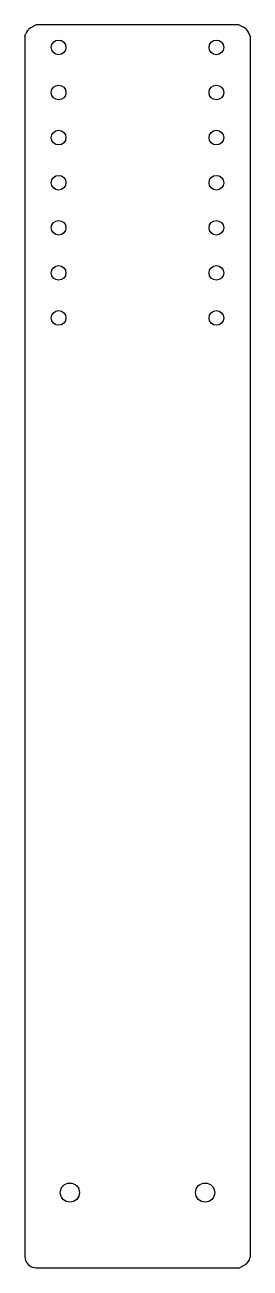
# Model space of a CAD drawing. Extents: x 0 to 645, y -355 to 817.
# Drawn here: x 545 to 645, y -355 to 197 of the extents above; entities that cross this region are included whole.
import ezdxf

# ---------------------------------------------------------------- set-up
doc = ezdxf.new("R2010")
doc.units = 0
doc.linetypes.add('SLD-CONTINUA', pattern=[0])
doc.layers.get('0').update_dxf_attribs({"linetype": 'CONTINUOUS'})

msp = doc.modelspace()

# ---------------------------------------------------------------- linework, layer by layer
for p, q in [((550.141259, 196.87933), (547.828327, 195.635027)), ((640.141258, 196.87933), (642.134361, 195.901421)), ((645.14126, 191.879335), (644.561915, 193.300306)), ((545.141259, 191.879335), (545.455731, 192.818839)), ((545.141259, -349.520668), (545.304548, -350.35959)), ((645.14126, -349.520668), (645.113286, -349.683968)), ((550.141259, -354.520668), (549.082126, -354.274874)), ((640.14126, -354.520668), (642.524937, -353.258431))]:
    msp.add_line(p, q)
at = {"color": 7, "linetype": 'SLD-CONTINUA'}
for p, q in [((640.141258, 196.87933), (550.141259, 196.87933)), ((545.141259, 191.879335), (545.141259, -349.520668)), ((645.14126, 191.879335), (645.14126, -349.520668)), ((640.14126, -354.520668), (550.141259, -354.520668))]:
    msp.add_line(p, q, dxfattribs=at)
for centre in [(560.141259, 186.879332), (630.141259, 186.879332), (560.141259, 166.879332), (630.141259, 166.879332), (560.141259, 146.879332), (630.141259, 146.879332), (560.141259, 126.879332), (630.141259, 126.879332), (560.141259, 106.879332), (630.141259, 106.879332), (560.141259, 86.879332), (630.141259, 86.879332), (560.141259, 66.879332), (630.141259, 66.879332)]:
    msp.add_circle(centre, 3.25, dxfattribs=at)
for centre in [(565.14126, -321.020668), (625.14126, -321.020668)]:
    msp.add_circle(centre, 4.25)
for centre, start, end in [((550.19717, 191.23178), 118.27919851, 161.49353427), ((639.931944, 191.412617), 22.1812567, 63.86527976), ((550.212444, -349.404311), 191.0144033, 256.93457795), ((640.185077, -348.839714), 297.90272911, 350.27899736)]:
    msp.add_arc(centre, 5, start, end)

doc.saveas('drawing.dxf')
